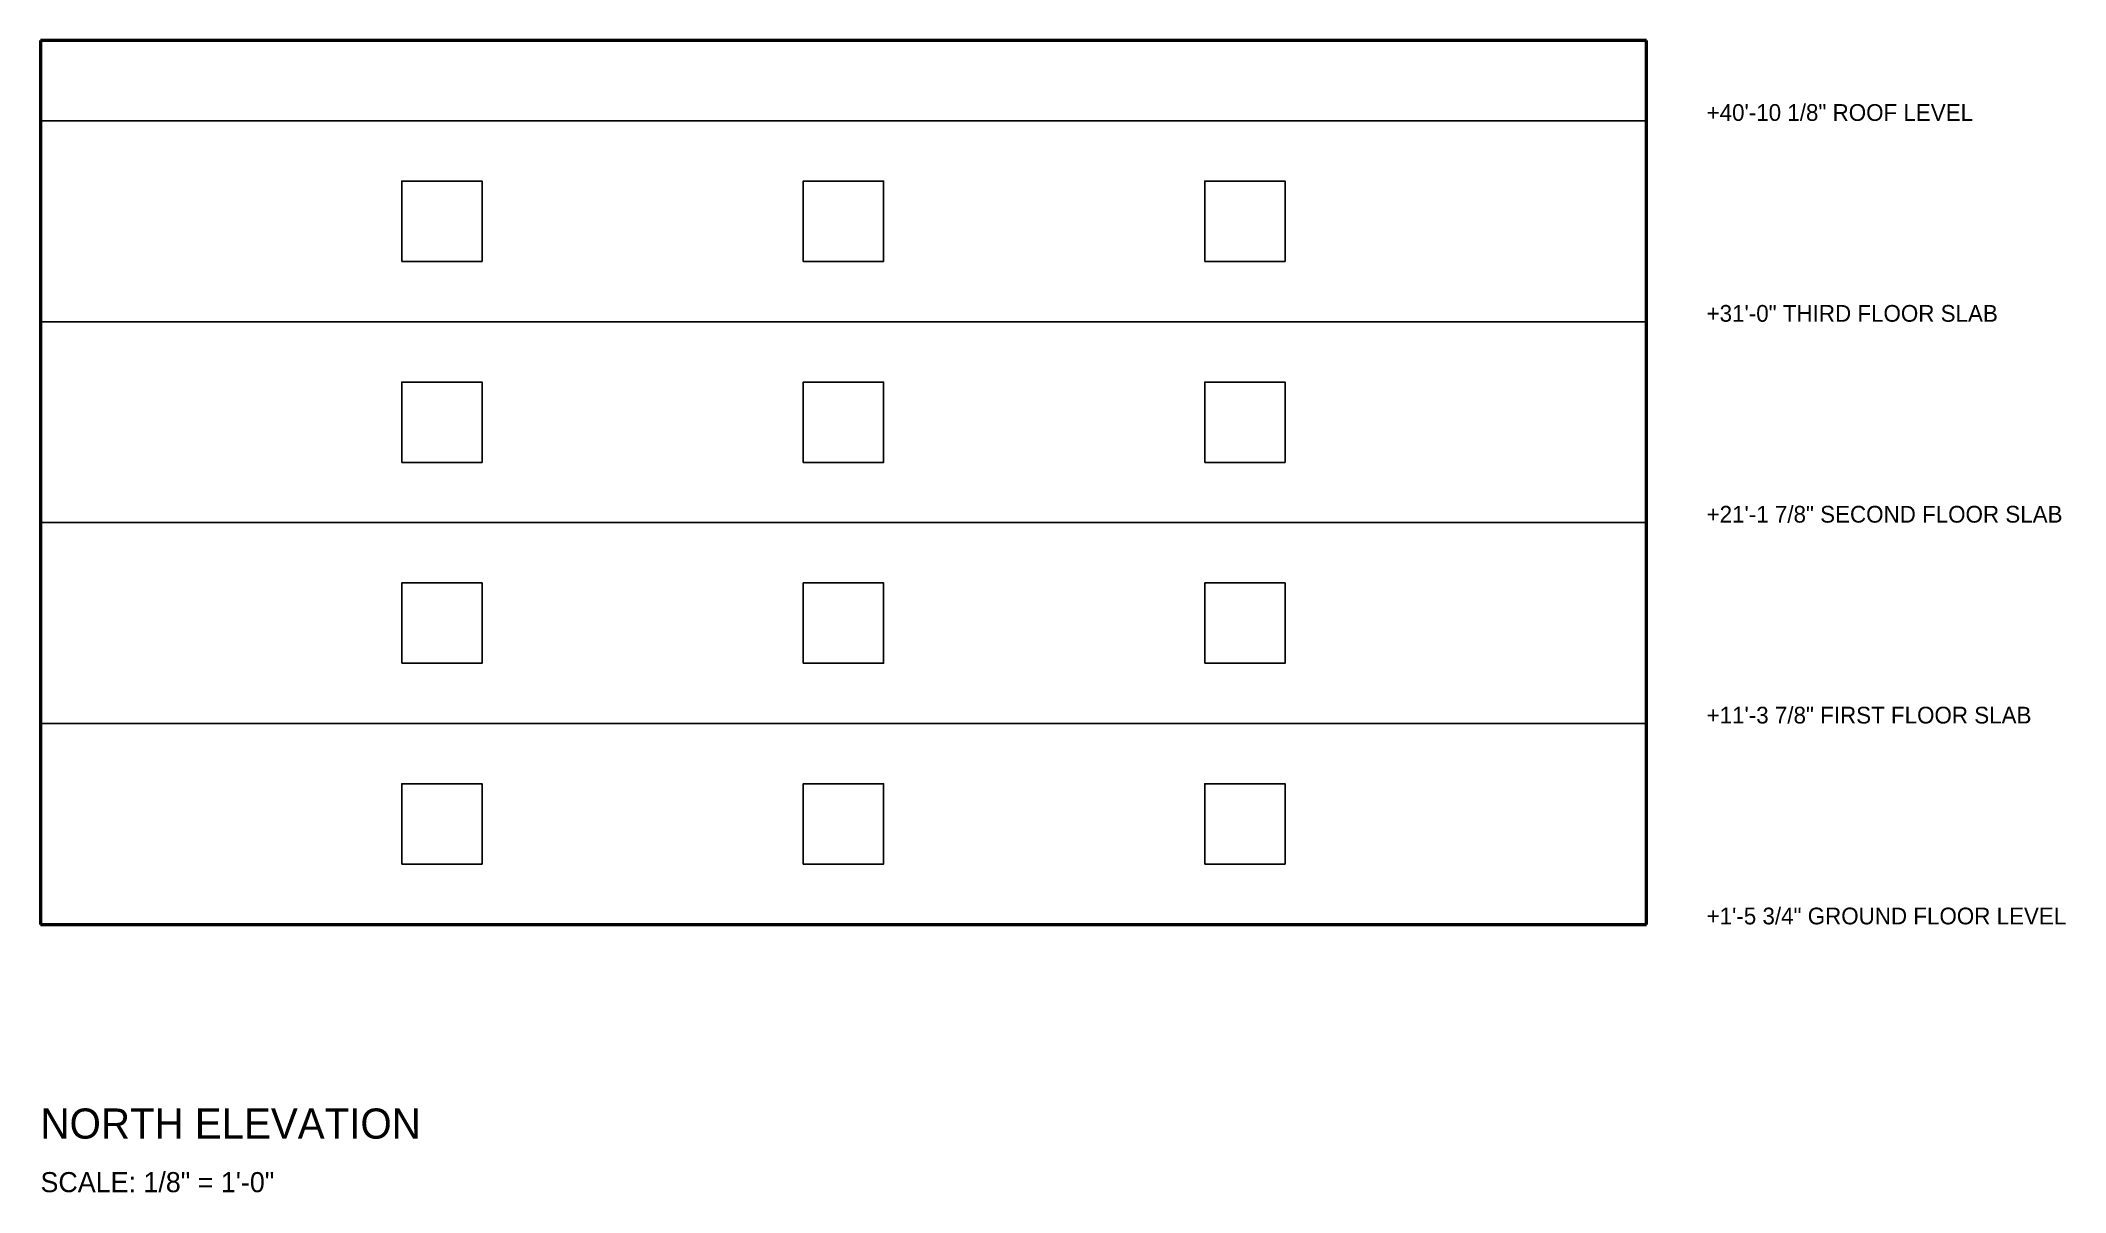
# Model space of a CAD drawing. Header units: inches. Extents: x -5 to 8278, y -168 to 949.
# Drawn here: x 5669 to 6861, y -158 to 520 of the extents above; entities that cross this region are included whole.
import ezdxf

# ---------------------------------------------------------------- set-up
doc = ezdxf.new("R2010")
doc.units = ezdxf.units.IN
for name, color, linetype in [('TEXT', 6, 'CONTINUOUS'), ('WALL', 4, 'CONTINUOUS'), ('WIND', 2, 'CONTINUOUS')]:
    doc.layers.add(name, color=color, linetype=linetype)

msp = doc.modelspace()

# ---------------------------------------------------------------- texts
at = {"layer": 'TEXT'}
for s, height, p in [('+40\'-10 1/8" ROOF LEVEL', 9.8425, (6649.6063, 472.4409)), ('+31\'-0" THIRD FLOOR SLAB', 9.8425, (6649.6063, 354.3307)), ('+21\'-1 7/8" SECOND FLOOR SLAB', 9.8425, (6649.6063, 236.2205)), ('+11\'-3 7/8" FIRST FLOOR SLAB', 9.8425, (6649.6063, 118.1102)), ('+1\'-5 3/4" GROUND FLOOR LEVEL', 9.8425, (6649.6063, 0)), ('NORTH ELEVATION', 17.7165, (5669.2913, -125.9843)), ('SCALE: 1/8" = 1\'-0"', 11.811, (5669.2913, -157.4803))]:
    msp.add_text(s, height=height, dxfattribs=at).set_placement(p)

# ---------------------------------------------------------------- linework, layer by layer
at = {"layer": 'WALL', "lineweight": 50}
for p, q in [((6614.1732, 519.685), (5669.2913, 519.685)), ((5669.2913, 519.685), (5669.2913, 0)), ((6614.1732, 0), (6614.1732, 519.685)), ((5669.2913, 0), (6614.1732, 0))]:
    msp.add_line(p, q, dxfattribs=at)
at = {"layer": 'WALL'}
for p, q in [((5669.2913, 472.4409), (6614.1732, 472.4409)), ((5669.2913, 354.3307), (6614.1732, 354.3307)), ((5669.2913, 236.2205), (6614.1732, 236.2205)), ((5669.2913, 118.1102), (6614.1732, 118.1102)), ((5669.2913, 0), (6614.1732, 0))]:
    msp.add_line(p, q, dxfattribs=at)
at = {"layer": 'WIND'}
for points in [[(5881.8898, 389.7638), (5929.1339, 389.7638), (5929.1339, 437.0079), (5881.8898, 437.0079)], [(6118.1102, 389.7638), (6165.3543, 389.7638), (6165.3543, 437.0079), (6118.1102, 437.0079)], [(6354.3307, 389.7638), (6401.5748, 389.7638), (6401.5748, 437.0079), (6354.3307, 437.0079)], [(5881.8898, 271.6535), (5929.1339, 271.6535), (5929.1339, 318.8976), (5881.8898, 318.8976)], [(6118.1102, 271.6535), (6165.3543, 271.6535), (6165.3543, 318.8976), (6118.1102, 318.8976)], [(6354.3307, 271.6535), (6401.5748, 271.6535), (6401.5748, 318.8976), (6354.3307, 318.8976)], [(5881.8898, 153.5433), (5929.1339, 153.5433), (5929.1339, 200.7874), (5881.8898, 200.7874)], [(6118.1102, 153.5433), (6165.3543, 153.5433), (6165.3543, 200.7874), (6118.1102, 200.7874)], [(6354.3307, 153.5433), (6401.5748, 153.5433), (6401.5748, 200.7874), (6354.3307, 200.7874)], [(5881.8898, 35.4331), (5929.1339, 35.4331), (5929.1339, 82.6772), (5881.8898, 82.6772)], [(6118.1102, 35.4331), (6165.3543, 35.4331), (6165.3543, 82.6772), (6118.1102, 82.6772)], [(6354.3307, 35.4331), (6401.5748, 35.4331), (6401.5748, 82.6772), (6354.3307, 82.6772)]]:
    msp.add_lwpolyline(points, close=True, dxfattribs=at)

msp.set_redraw_order([(e.dxf.handle, doc.entitydb.next_handle()) for e in msp.query("TEXT MTEXT ATTDEF DIMENSION ARC_DIMENSION")])  # texts and dimensions are drawn at this point

doc.saveas('drawing.dxf')
